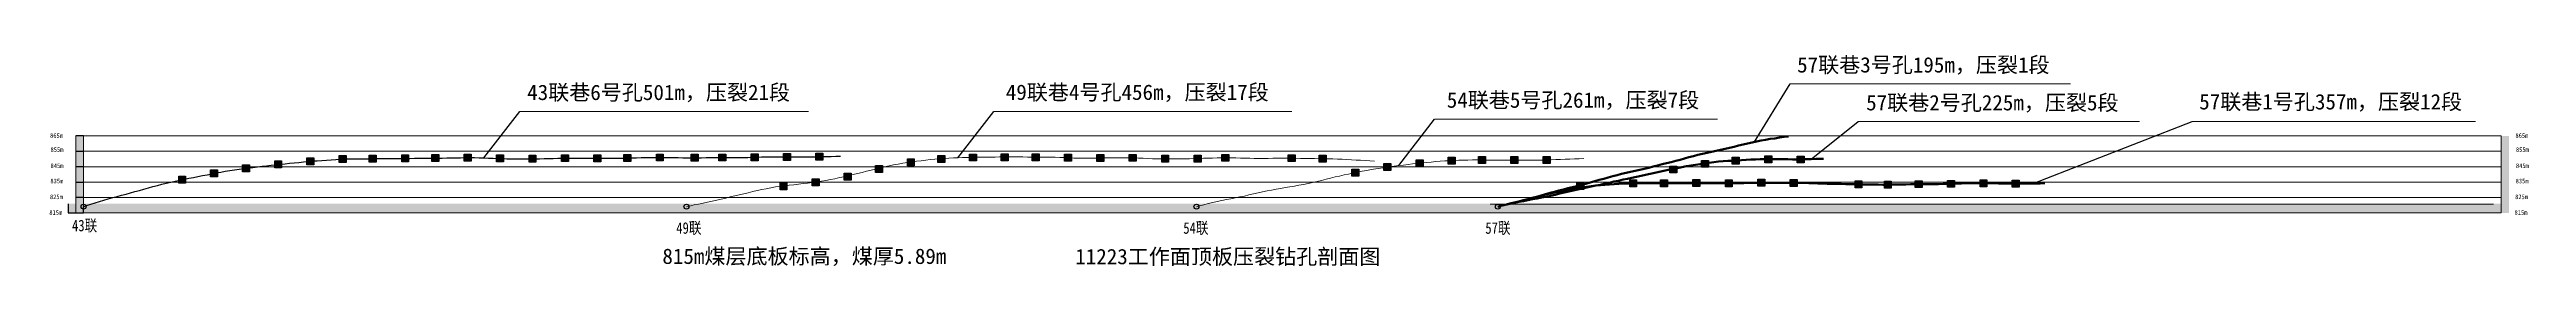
# Model space of a CAD drawing. Header units: millimetres. Extents: x 1102 to 4305, y 719 to 2307.
# Drawn here: x 2700 to 4305, y 1162 to 1300 of the extents above; entities that cross this region are included whole.
import ezdxf

# ---------------------------------------------------------------- set-up
doc = ezdxf.new("R2010")
doc.units = ezdxf.units.MM
doc.layers.add('巷道', color=7, linetype='Continuous', lineweight=0)
doc.layers.add('指北针', color=7, linetype='Continuous', lineweight=0)
doc.styles.add('hyh', font='simhei.ttf', dxfattribs={"width": 0.85})
doc.styles.get("Standard").update_dxf_attribs({"font": ''})
doc.styles.add('宋体', font='SimSun.ttf')
doc.styles.get('Standard').set_extended_font_data('SimSun')
doc.linetypes.add('10421', pattern='A,2,[150,ltypeshp.shx,S=1,R=0,X=0,Y=1],1e-11', length=2)
doc.linetypes.add('1161', pattern='A,0,0,[149,ltypeshp.shx,S=0.15,R=0,X=0,Y=0],-1.6', length=1.6)

msp = doc.modelspace()

# ---------------------------------------------------------------- texts
at = {"layer": '巷道', "style": '宋体', "width": 0.8}
for s, p in [('43联', (2714.5, 1184.9)), ('49联', (3106, 1183.3, -1677)), ('54联', (3434.5, 1183.3, -1677)), ('57联', (3630.2, 1183.3, -1677))]:
    msp.add_text(s, height=7.5, rotation=0.2036, dxfattribs=at).set_placement(p)
at = {"layer": '巷道', "color": 1, "lineweight": 50, "char_height": 10, "attachment_point": 1}
for s, width, heights, insert in [('57联巷3号孔195m，压裂1段', 185.677, [-10.3], (3832.2, 1298.1, -3353.9)), ('43联巷6号孔501m，压裂21段', 178.322, [-10.5], (3009.4, 1280.2, -1677)), ('49联巷4号孔456m，压裂17段', 182.871, [-10.5], (3319.5, 1280.3, -1677)), ('54联巷5号孔261m，压裂7段', 175.548, [-10.5], (3605.2, 1275.2, -838.5)), ('57联巷2号孔225m，压裂5段', 171.343, [-10.3], (3876.9, 1273.5, -1677)), ('57联巷1号孔357m，压裂12段', 184.281, [-10.3], (4092.7, 1274.1))]:
    msp.add_mtext_dynamic_manual_height_columns(s, width=width, gutter_width=1, heights=heights, dxfattribs=dict(at, insert=insert))
at = {"layer": '巷道', "lineweight": 30, "char_height": 3, "attachment_point": 1, "style": 'hyh'}
for s, insert in [('865m', (2700.3, 1248.6, -1677)), ('855m', (2700.6, 1239.5, -1677)), ('865m', (4297.6, 1248.6, -1677)), ('855m', (4297.9, 1239.5, -1677)), ('845m', (2700.6, 1229, -1677)), ('845m', (4297.9, 1229, -1677)), ('825m', (2700.2, 1208.8, -1677)), ('835m', (2700.5, 1219.1, -1677)), ('825m', (4297.4, 1208.8, -1677)), ('835m', (4297.7, 1219.1, -1677)), ('815m', (2699.8, 1198.6, -1677)), ('815m', (4297, 1198.6, -1677))]:
    msp.add_mtext_dynamic_manual_height_columns(s, width=27.407, gutter_width=1, heights=[-3], dxfattribs=dict(at, insert=insert))
at = {"layer": '巷道', "char_height": 10, "width": 586.018, "attachment_point": 1}
for s, insert in [('{\\fSimSun|b0|i0|c134|p2;815m煤层底板标高，煤厚5.89m}', (3097, 1173.7, -1677)), ('{\\fSimSun|b0|i0|c134|p2;11223工作面顶板压裂钻孔剖面图}', (3364.5, 1173.5, -1677))]:
    msp.add_mtext(s, dxfattribs=dict(at, insert=insert))

# ---------------------------------------------------------------- hatches: boundary and pattern name
at = {"layer": '指北针', "lineweight": 30, "true_color": 0xc7c8ca}
h = msp.add_hatch(color=9, dxfattribs=at)
h.dxf.hatch_style = 1
h.paths.add_polyline_path([(2722, 1246.9), (2717, 1246.9), (2717, 1236.9), (2722, 1236.9)])
h.paths.add_polyline_path([(2722, 1226.9), (2717, 1226.9), (2717, 1216.9), (2722, 1216.9)])
h.paths.add_polyline_path([(2722, 1204.4), (2722, 1206.9), (2717, 1206.9), (2717, 1196.9), (2722, 1196.9), (2722, 1201.2, -0.414214), (2720.4, 1202.8, -0.414214)])
h.paths.add_polyline_path([(2722, 1204.4, 0.414214), (2720.4, 1202.8, 0.414214), (2722, 1201.2)], flags=17)
at = {"layer": '指北针', "lineweight": 30}
h = msp.add_hatch(color=4, dxfattribs=at)
h.dxf.hatch_style = 1
h.paths.add_polyline_path([(2717, 1206.9), (2717, 1216.9), (2722, 1216.9), (2722, 1206.9)])
h.paths.add_polyline_path([(2717, 1226.9), (2717, 1236.9), (2722, 1236.9), (2722, 1226.9)])
at = {"layer": '指北针', "lineweight": -3}
h = msp.add_hatch(color=5, dxfattribs=at)
h.dxf.hatch_style = 1
h.paths.add_polyline_path([(3196.5, 1235.7), (3196.5, 1231.2), (3201, 1231.2), (3201, 1235.7)])
at = {"layer": '指北针', "lineweight": 20, "true_color": 0xc7c8ca}
h = msp.add_hatch(color=9, dxfattribs=at)
h.dxf.hatch_style = 1
h.paths.add_polyline_path([(4293.3, 1246.9), (4288.3, 1246.9), (4288.3, 1236.9), (4293.3, 1236.9)])
h.paths.add_polyline_path([(4293.3, 1226.9), (4288.3, 1226.9), (4288.3, 1216.9), (4293.3, 1216.9)])
h.paths.add_polyline_path([(4293.3, 1204.4), (4293.3, 1206.9), (4288.3, 1206.9), (4288.3, 1196.9), (4293.3, 1196.9), (4293.3, 1201.2, -0.414214), (4291.6, 1202.8, -0.414214)])
h.paths.add_polyline_path([(4293.3, 1204.4, 0.414214), (4291.6, 1202.8, 0.414214), (4293.3, 1201.2)], flags=17)
at = {"layer": '指北针', "lineweight": 20}
h = msp.add_hatch(color=4, dxfattribs=at)
h.dxf.hatch_style = 1
h.paths.add_polyline_path([(4293.3, 1216.9), (4288.3, 1216.9), (4288.3, 1206.9), (4293.3, 1206.9)])
h.paths.add_polyline_path([(4293.3, 1236.9), (4288.3, 1236.9), (4288.3, 1226.9), (4293.3, 1226.9)])
at = {"layer": '指北针', "lineweight": -3}
h = msp.add_hatch(color=5, dxfattribs=at)
h.dxf.hatch_style = 1
h.paths.add_polyline_path([(2783.6, 1220.7), (2783.6, 1216.2), (2788.1, 1216.2), (2788.1, 1220.7)])
h = msp.add_hatch(color=5, dxfattribs=at)
h.dxf.hatch_style = 1
h.paths.add_polyline_path([(2804.2, 1224.8), (2804.2, 1220.3), (2808.7, 1220.3), (2808.7, 1224.8)])
h = msp.add_hatch(color=5, dxfattribs=at)
h.dxf.hatch_style = 1
h.paths.add_polyline_path([(2824.9, 1228.1), (2824.9, 1223.6), (2829.4, 1223.6), (2829.4, 1228.1)])
h = msp.add_hatch(color=5, dxfattribs=at)
h.dxf.hatch_style = 1
h.paths.add_polyline_path([(2845.8, 1230.6), (2845.8, 1226.1), (2850.3, 1226.1), (2850.3, 1230.6)])
h = msp.add_hatch(color=5, dxfattribs=at)
h.dxf.hatch_style = 1
h.paths.add_polyline_path([(2866.7, 1232.7), (2866.7, 1228.2), (2871.2, 1228.2), (2871.2, 1232.7)])
h = msp.add_hatch(color=5, dxfattribs=at)
h.dxf.hatch_style = 1
h.paths.add_polyline_path([(2887.6, 1234.1), (2887.6, 1229.6), (2892.1, 1229.6), (2892.1, 1234.1)])
h = msp.add_hatch(color=5, dxfattribs=at)
h.dxf.hatch_style = 1
h.paths.add_polyline_path([(2907.1, 1234.4), (2907.1, 1229.9), (2911.6, 1229.9), (2911.6, 1234.4)])
h = msp.add_hatch(color=5, dxfattribs=at)
h.dxf.hatch_style = 1
h.paths.add_polyline_path([(2928.1, 1234.5), (2928.1, 1230), (2932.6, 1230), (2932.6, 1234.5)])
h = msp.add_hatch(color=5, dxfattribs=at)
h.dxf.hatch_style = 1
h.paths.add_polyline_path([(2947.6, 1234.8), (2947.6, 1230.3), (2952.1, 1230.3), (2952.1, 1234.8)])
h = msp.add_hatch(color=5, dxfattribs=at)
h.dxf.hatch_style = 1
h.paths.add_polyline_path([(2968.6, 1235), (2968.6, 1230.5), (2973.1, 1230.5), (2973.1, 1235)])
h = msp.add_hatch(color=5, dxfattribs=at)
h.dxf.hatch_style = 1
h.paths.add_polyline_path([(2989.6, 1234.5), (2989.6, 1230), (2994.1, 1230), (2994.1, 1234.5)])
h = msp.add_hatch(color=5, dxfattribs=at)
h.dxf.hatch_style = 1
h.paths.add_polyline_path([(3010.6, 1234.3), (3010.6, 1229.8), (3015.1, 1229.8), (3015.1, 1234.3)])
h = msp.add_hatch(color=5, dxfattribs=at)
h.dxf.hatch_style = 1
h.paths.add_polyline_path([(3031.6, 1234.7), (3031.6, 1230.2), (3036.1, 1230.2), (3036.1, 1234.7)])
h = msp.add_hatch(color=5, dxfattribs=at)
h.dxf.hatch_style = 1
h.paths.add_polyline_path([(3052.6, 1234.6), (3052.6, 1230.1), (3057.1, 1230.1), (3057.1, 1234.6)])
h = msp.add_hatch(color=5, dxfattribs=at)
h.dxf.hatch_style = 1
h.paths.add_polyline_path([(3072.1, 1234.8), (3072.1, 1230.3), (3076.6, 1230.3), (3076.6, 1234.8)])
h = msp.add_hatch(color=5, dxfattribs=at)
h.dxf.hatch_style = 1
h.paths.add_polyline_path([(3093.1, 1235.1), (3093.1, 1230.6), (3097.6, 1230.6), (3097.6, 1235.1)])
h = msp.add_hatch(color=5, dxfattribs=at)
h.dxf.hatch_style = 1
h.paths.add_polyline_path([(3115.6, 1235), (3115.6, 1230.5), (3120.1, 1230.5), (3120.1, 1235)])
h = msp.add_hatch(color=5, dxfattribs=at)
h.dxf.hatch_style = 1
h.paths.add_polyline_path([(3133.5, 1235.1), (3133.5, 1230.6), (3138, 1230.6), (3138, 1235.1)])
h = msp.add_hatch(color=5, dxfattribs=at)
h.dxf.hatch_style = 1
h.paths.add_polyline_path([(3154.5, 1235.3), (3154.5, 1230.8), (3159, 1230.8), (3159, 1235.3)])
h = msp.add_hatch(color=5, dxfattribs=at)
h.dxf.hatch_style = 1
h.paths.add_polyline_path([(3175.5, 1235.5), (3175.5, 1231), (3180, 1231), (3180, 1235.5)])
h = msp.add_hatch(color=5, dxfattribs=at)
h.dxf.hatch_style = 1
h.paths.add_polyline_path([(3214.7, 1222.7), (3214.7, 1218.2), (3219.2, 1218.2), (3219.2, 1222.7)])
h = msp.add_hatch(color=5, dxfattribs=at)
h.dxf.hatch_style = 1
h.paths.add_polyline_path([(3235.1, 1227.6), (3235.1, 1223.1), (3239.6, 1223.1), (3239.6, 1227.6)])
h = msp.add_hatch(color=5, dxfattribs=at)
h.dxf.hatch_style = 1
h.paths.add_polyline_path([(3255.7, 1231.9), (3255.7, 1227.4), (3260.2, 1227.4), (3260.2, 1231.9)])
h = msp.add_hatch(color=5, dxfattribs=at)
h.dxf.hatch_style = 1
h.paths.add_polyline_path([(3275.5, 1234.1), (3275.5, 1229.6), (3280, 1229.6), (3280, 1234.1)])
h = msp.add_hatch(color=5, dxfattribs=at)
h.dxf.hatch_style = 1
h.paths.add_polyline_path([(3296, 1235.1), (3296, 1230.6), (3300.5, 1230.6), (3300.5, 1235.1)])
h = msp.add_hatch(color=5, dxfattribs=at)
h.dxf.hatch_style = 1
h.paths.add_polyline_path([(3316.5, 1235.3), (3316.5, 1230.8), (3321, 1230.8), (3321, 1235.3)])
h = msp.add_hatch(color=5, dxfattribs=at)
h.dxf.hatch_style = 1
h.paths.add_polyline_path([(3336.5, 1235.3), (3336.5, 1230.8), (3341, 1230.8), (3341, 1235.3)])
h = msp.add_hatch(color=5, dxfattribs=at)
h.dxf.hatch_style = 1
h.paths.add_polyline_path([(3357.5, 1235), (3357.5, 1230.5), (3362, 1230.5), (3362, 1235)])
h = msp.add_hatch(color=5, dxfattribs=at)
h.dxf.hatch_style = 1
h.paths.add_polyline_path([(3378.5, 1234.8), (3378.5, 1230.3), (3383, 1230.3), (3383, 1234.8)])
h = msp.add_hatch(color=5, dxfattribs=at)
h.dxf.hatch_style = 1
h.paths.add_polyline_path([(3399.5, 1234.9), (3399.5, 1230.4), (3404, 1230.4), (3404, 1234.9)])
h = msp.add_hatch(color=5, dxfattribs=at)
h.dxf.hatch_style = 1
h.paths.add_polyline_path([(3420.5, 1234.3), (3420.5, 1229.8), (3425, 1229.8), (3425, 1234.3)])
h = msp.add_hatch(color=5, dxfattribs=at)
h.dxf.hatch_style = 1
h.paths.add_polyline_path([(3441.5, 1234.4), (3441.5, 1229.9), (3446, 1229.9), (3446, 1234.4)])
h = msp.add_hatch(color=5, dxfattribs=at)
h.dxf.hatch_style = 1
h.paths.add_polyline_path([(3459.5, 1234.9), (3459.5, 1230.4), (3464, 1230.4), (3464, 1234.9)])
h = msp.add_hatch(color=5, dxfattribs=at)
h.dxf.hatch_style = 1
h.paths.add_polyline_path([(3502.5, 1234.7), (3502.5, 1230.2), (3507, 1230.2), (3507, 1234.7)])
h = msp.add_hatch(color=5, dxfattribs=at)
h.dxf.hatch_style = 1
h.paths.add_polyline_path([(3522.5, 1234.4), (3522.5, 1229.9), (3527, 1229.9), (3527, 1234.4)])
h = msp.add_hatch(color=5, dxfattribs=at)
h.dxf.hatch_style = 1
h.paths.add_polyline_path([(3543.7, 1225.3), (3543.7, 1220.8), (3548.2, 1220.8), (3548.2, 1225.3)])
h = msp.add_hatch(color=5, dxfattribs=at)
h.dxf.hatch_style = 1
h.paths.add_polyline_path([(3564.4, 1228.9), (3564.4, 1224.4), (3568.9, 1224.4), (3568.9, 1228.9)])
h = msp.add_hatch(color=5, dxfattribs=at)
h.dxf.hatch_style = 1
h.paths.add_polyline_path([(3585.3, 1231.4), (3585.3, 1226.9), (3589.8, 1226.9), (3589.8, 1231.4)])
h = msp.add_hatch(color=5, dxfattribs=at)
h.dxf.hatch_style = 1
h.paths.add_polyline_path([(3606.2, 1233.1), (3606.2, 1228.6), (3610.7, 1228.6), (3610.7, 1233.1)])
h = msp.add_hatch(color=5, dxfattribs=at)
h.dxf.hatch_style = 1
h.paths.add_polyline_path([(3625.7, 1233.5), (3625.7, 1229), (3630.2, 1229), (3630.2, 1233.5)])
h = msp.add_hatch(color=5, dxfattribs=at)
h.dxf.hatch_style = 1
h.paths.add_polyline_path([(3646.7, 1233.5), (3646.7, 1229), (3651.2, 1229), (3651.2, 1233.5)])
h = msp.add_hatch(color=5, dxfattribs=at)
h.dxf.hatch_style = 1
h.paths.add_polyline_path([(3667.7, 1233.5), (3667.7, 1229), (3672.2, 1229), (3672.2, 1233.5)])
h = msp.add_hatch(color=5, dxfattribs=at)
h.dxf.hatch_style = 1
h.paths.add_polyline_path([(3749.7, 1227.3), (3749.7, 1222.8), (3754.2, 1222.8), (3754.2, 1227.3)])
h = msp.add_hatch(color=5, dxfattribs=at)
h.dxf.hatch_style = 1
h.paths.add_polyline_path([(3770.3, 1231), (3770.3, 1226.5), (3774.8, 1226.5), (3774.8, 1231)])
h = msp.add_hatch(color=5, dxfattribs=at)
h.dxf.hatch_style = 1
h.paths.add_polyline_path([(3790.2, 1233.1), (3790.2, 1228.6), (3794.7, 1228.6), (3794.7, 1233.1)])
h = msp.add_hatch(color=5, dxfattribs=at)
h.dxf.hatch_style = 1
h.paths.add_polyline_path([(3811.2, 1234), (3811.2, 1229.5), (3815.7, 1229.5), (3815.7, 1234)])
h = msp.add_hatch(color=5, dxfattribs=at)
h.dxf.hatch_style = 1
h.paths.add_polyline_path([(3832.2, 1233.8), (3832.2, 1229.3), (3836.7, 1229.3), (3836.7, 1233.8)])
h = msp.add_hatch(color=5, dxfattribs=at)
h.dxf.hatch_style = 1
h.paths.add_polyline_path([(3173.2, 1216.4), (3173.2, 1211.9), (3177.7, 1211.9), (3177.7, 1216.4)])
h = msp.add_hatch(color=5, dxfattribs=at)
h.dxf.hatch_style = 1
h.paths.add_polyline_path([(3194, 1218.9), (3194, 1214.4), (3198.5, 1214.4), (3198.5, 1218.9)])
h = msp.add_hatch(color=5, dxfattribs=at)
h.dxf.hatch_style = 1
h.paths.add_polyline_path([(3689.5, 1216.6), (3689.5, 1212.1), (3694, 1212.1), (3694, 1216.6)])
h = msp.add_hatch(color=5, dxfattribs=at)
h.dxf.hatch_style = 1
h.paths.add_polyline_path([(3723.7, 1218.3), (3723.7, 1213.8), (3728.2, 1213.8), (3728.2, 1218.3)])
h = msp.add_hatch(color=5, dxfattribs=at)
h.dxf.hatch_style = 1
h.paths.add_polyline_path([(3743.7, 1218.3), (3743.7, 1213.8), (3748.2, 1213.8), (3748.2, 1218.3)])
h = msp.add_hatch(color=5, dxfattribs=at)
h.dxf.hatch_style = 1
h.paths.add_polyline_path([(3764.7, 1218.5), (3764.7, 1214), (3769.2, 1214), (3769.2, 1218.5)])
h = msp.add_hatch(color=5, dxfattribs=at)
h.dxf.hatch_style = 1
h.paths.add_polyline_path([(3785.7, 1218.4), (3785.7, 1213.9), (3790.2, 1213.9), (3790.2, 1218.4)])
h = msp.add_hatch(color=5, dxfattribs=at)
h.dxf.hatch_style = 1
h.paths.add_polyline_path([(3806.7, 1218.7), (3806.7, 1214.2), (3811.2, 1214.2), (3811.2, 1218.7)])
h = msp.add_hatch(color=5, dxfattribs=at)
h.dxf.hatch_style = 1
h.paths.add_polyline_path([(3827.7, 1218.6), (3827.7, 1214.1), (3832.2, 1214.1), (3832.2, 1218.6)])
h = msp.add_hatch(color=5, dxfattribs=at)
h.dxf.hatch_style = 1
h.paths.add_polyline_path([(3869.7, 1217.7), (3869.7, 1213.2), (3874.2, 1213.2), (3874.2, 1217.7)])
h = msp.add_hatch(color=5, dxfattribs=at)
h.dxf.hatch_style = 1
h.paths.add_polyline_path([(3888.7, 1217.5), (3888.7, 1213), (3893.2, 1213), (3893.2, 1217.5)])
h = msp.add_hatch(color=5, dxfattribs=at)
h.dxf.hatch_style = 1
h.paths.add_polyline_path([(3908.7, 1217.8), (3908.7, 1213.3), (3913.2, 1213.3), (3913.2, 1217.8)])
h = msp.add_hatch(color=5, dxfattribs=at)
h.dxf.hatch_style = 1
h.paths.add_polyline_path([(3929.7, 1218), (3929.7, 1213.5), (3934.2, 1213.5), (3934.2, 1218)])
h = msp.add_hatch(color=5, dxfattribs=at)
h.dxf.hatch_style = 1
h.paths.add_polyline_path([(3950.7, 1218.4), (3950.7, 1213.9), (3955.2, 1213.9), (3955.2, 1218.4)])
h = msp.add_hatch(color=5, dxfattribs=at)
h.dxf.hatch_style = 1
h.paths.add_polyline_path([(3971.6, 1218.1), (3971.6, 1213.6), (3976.1, 1213.6), (3976.1, 1218.1)])
at = {"layer": '指北针', "lineweight": 30}
h = msp.add_hatch(color=7, dxfattribs=at)
h.dxf.hatch_style = 1
h.paths.add_polyline_path([(4293.3, 1202.8), (2712, 1202.8), (2712, 1196.9), (4293.3, 1196.9)])

# ---------------------------------------------------------------- linework, layer by layer
for p, q in [((3804.5, 1243, -1677), (3827.7, 1280.7, -1677)), ((2981.3, 1232.6, -1677), (3004.6, 1262.7, -1677)), ((3288.5, 1232.7, -1677), (3311.7, 1262.8, -1677)), ((3574.1, 1227.6, -838.5), (3597.3, 1257.7, -838.5)), ((3841.2, 1231.8, -1677), (3871.7, 1256.3, -1677)), ((3985.1, 1216, -1677), (4088.2, 1256.3, -1677))]:
    msp.add_line(p, q)
at = {"color": 1, "elevation": -1677}
for points in [[(2722, 1200.9), (2723.9, 1201.6), (2726.7, 1202.6), (2729.5, 1203.5), (2732.3, 1204.3), (2735.2, 1205.2), (2738, 1206), (2740.9, 1206.8), (2743.8, 1207.6), (2746.6, 1208.3), (2749.5, 1209.1), (2752.4, 1209.9), (2755.3, 1210.7), (2758.2, 1211.5), (2761.1, 1212.3), (2764, 1213.1), (2766.9, 1214), (2769.8, 1214.7), (2772.7, 1215.5), (2775.6, 1216.1), (2778.5, 1216.8), (2781.4, 1217.5), (2784.4, 1218.2), (2787.3, 1218.8), (2790.2, 1219.4), (2793.2, 1219.9), (2796.1, 1220.5), (2799.1, 1221.1), (2802, 1221.7), (2805, 1222.2), (2807.9, 1222.8), (2810.9, 1223.4), (2813.8, 1223.9), (2816.8, 1224.4), (2819.7, 1224.9), (2822.7, 1225.3), (2825.7, 1225.7), (2828.6, 1226.1), (2831.6, 1226.4), (2834.6, 1226.8), (2837.6, 1227.2), (2840.6, 1227.5), (2843.5, 1227.8), (2846.5, 1228.2), (2849.5, 1228.6), (2852.5, 1228.8), (2855.5, 1229.1), (2858.5, 1229.4), (2861.4, 1229.7), (2864.4, 1230.1), (2867.4, 1230.3), (2870.4, 1230.6), (2873.4, 1230.8), (2876.4, 1231), (2879.4, 1231.2), (2882.4, 1231.4), (2885.4, 1231.6), (2888.4, 1231.8), (2891.4, 1231.9), (2894.4, 1232), (2897.4, 1232.1), (2900.4, 1232.1), (2903.4, 1232.1), (2906.3, 1232.1), (2909.3, 1232.2), (2912.3, 1232.2), (2915.3, 1232.2), (2918.3, 1232.2), (2921.3, 1232.2), (2924.3, 1232.2), (2927.3, 1232.2), (2930.3, 1232.3), (2933.3, 1232.3), (2936.3, 1232.4), (2939.3, 1232.4), (2942.3, 1232.5), (2945.3, 1232.5), (2948.3, 1232.5), (2951.3, 1232.5), (2954.3, 1232.5), (2957.3, 1232.6), (2960.3, 1232.7), (2963.3, 1232.7), (2966.3, 1232.7), (2969.3, 1232.8), (2972.3, 1232.8), (2975.3, 1232.8), (2978.3, 1232.7), (2981.3, 1232.6), (2984.3, 1232.5), (2987.3, 1232.4), (2990.3, 1232.3), (2993.3, 1232.2), (2996.3, 1232.1), (2999.3, 1232), (3002.3, 1232), (3005.3, 1232), (3008.3, 1232), (3011.3, 1232), (3014.3, 1232.1), (3017.3, 1232.1), (3020.3, 1232.2), (3023.3, 1232.3), (3026.3, 1232.3), (3029.3, 1232.4), (3032.3, 1232.4), (3035.3, 1232.5), (3038.3, 1232.5), (3041.3, 1232.5), (3044.3, 1232.5), (3047.3, 1232.5), (3050.3, 1232.5), (3053.3, 1232.4), (3056.3, 1232.4), (3059.3, 1232.4), (3062.3, 1232.4), (3065.3, 1232.4), (3068.3, 1232.4), (3071.3, 1232.5), (3074.3, 1232.5), (3077.3, 1232.6), (3080.3, 1232.7), (3083.3, 1232.8), (3086.3, 1232.8), (3089.3, 1232.9), (3092.3, 1232.9), (3095.3, 1232.9), (3098.3, 1232.9), (3101.3, 1232.9), (3104.3, 1232.8), (3107.3, 1232.8), (3110.3, 1232.7), (3113.3, 1232.7), (3116.3, 1232.7), (3119.3, 1232.7), (3122.3, 1232.7), (3125.3, 1232.8), (3128.3, 1232.8), (3131.3, 1232.8), (3134.3, 1232.9), (3137.3, 1232.9), (3140.3, 1232.9), (3143.3, 1232.9), (3146.3, 1232.9), (3149.3, 1232.9), (3152.3, 1232.9), (3155.3, 1233), (3158.3, 1233.1), (3161.3, 1233.2), (3164.3, 1233.2), (3167.3, 1233.3), (3170.3, 1233.3), (3173.3, 1233.3), (3176.3, 1233.3), (3179.3, 1233.3), (3182.3, 1233.2), (3185.3, 1233.2), (3188.3, 1233.2), (3191.3, 1233.3), (3194.3, 1233.3), (3197.3, 1233.4), (3200.3, 1233.5), (3203.3, 1233.6), (3206.3, 1233.6), (3209.3, 1233.7), (3212.3, 1233.7)], [(2805, 1222.2), (2807.9, 1222.8)], [(2825.7, 1225.7), (2828.6, 1226.1)], [(2846.5, 1228.2), (2849.5, 1228.6)], [(2867.4, 1230.3), (2870.4, 1230.6)], [(2888.4, 1231.8), (2891.4, 1231.9)], [(2906.3, 1232.1), (2909.3, 1232.2), (2912.3, 1232.2)], [(2927.3, 1232.2), (2930.3, 1232.3), (2933.3, 1232.3)], [(2948.3, 1232.5), (2951.3, 1232.5)], [(2969.3, 1232.8), (2972.3, 1232.8)], [(2990.3, 1232.3), (2993.3, 1232.2)], [(3011.3, 1232), (3014.3, 1232.1)], [(3032.3, 1232.4), (3035.3, 1232.5)], [(3053.3, 1232.4), (3056.3, 1232.4)], [(3071.3, 1232.5), (3074.3, 1232.5), (3077.3, 1232.6)], [(3092.3, 1232.9), (3095.3, 1232.9), (3098.3, 1232.9)], [(3116.3, 1232.7), (3119.3, 1232.7)], [(3134.3, 1232.9), (3137.3, 1232.9)], [(3155.3, 1233), (3158.3, 1233.1)], [(3176.3, 1233.3), (3179.3, 1233.3)], [(3197.3, 1233.4), (3200.3, 1233.5)], [(2784.4, 1218.2), (2787.3, 1218.8)]]:
    msp.add_lwpolyline(points, dxfattribs=at)
at = {"layer": '巷道'}
for p, q in [((4009.3, 1280.7, -1677), (3827.7, 1280.7, -1677)), ((3191.7, 1262.7, -1677), (3004.6, 1262.7, -1677)), ((3504.9, 1262.8, -1677), (3311.7, 1262.8, -1677)), ((3780.6, 1257.7, -838.5), (3597.3, 1257.7, -838.5)), ((4053.9, 1256.3, -1677), (3871.7, 1256.3, -1677)), ((4271.8, 1256.3, -1677), (4088.2, 1256.3, -1677))]:
    msp.add_line(p, q, dxfattribs=at)
at = {"layer": '巷道', "lineweight": 30}
for p, q in [((2722, 1246.9, -1677), (2717, 1246.9, -1677)), ((2717, 1236.9, -1677), (2722, 1236.9, -1677)), ((2722, 1226.9, -1677), (2717, 1226.9, -1677)), ((2717, 1216.9, -1677), (2722, 1216.9, -1677)), ((2722, 1206.9, -1677), (2717, 1206.9, -1677)), ((2712, 1202.8, -1677), (2712, 1196.9, -1677)), ((2712, 1196.9, -1677), (2722, 1196.9, -1677)), ((2722, 1196.9, -1677), (2722, 1200.9, -1677))]:
    msp.add_line(p, q, dxfattribs=at)
at = {"layer": '巷道', "lineweight": 20}
for p, q in [((2717, 1246.9, -1677), (2717, 1196.9, -1677)), ((2722, 1246.9, -1677), (2722, 1196.9, -1677))]:
    msp.add_line(p, q, dxfattribs=at)
at = {"layer": '巷道', "linetype": '10421', "lineweight": 20}
for p, q in [((2722, 1246.9, -1677), (4288.3, 1246.9, -1677)), ((2722, 1236.9, -1677), (4288.3, 1236.9, -1677)), ((4288.3, 1246.9, -1677), (4288.3, 1196.9, -1677)), ((2722, 1226.9, -1677), (4288.3, 1226.9, -1677)), ((2722, 1216.9, -1677), (4288.3, 1216.9, -1677)), ((2722, 1206.9), (4288.3, 1206.9, -1677)), ((2712, 1196.9, -1677), (4288.3, 1196.9, -1677))]:
    msp.add_line(p, q, dxfattribs=at)
at = {"layer": '巷道', "color": 1, "lineweight": 50}
for p, q in [((3748.7, 1224.8, -1677), (3749.7, 1225, -1677)), ((3769.3, 1228.6, -1677), (3770.3, 1228.8, -1677)), ((3832.2, 1231.6, -1677), (3831.2, 1231.6, -1677)), ((3722.7, 1216, -1677), (3723.7, 1216, -1677)), ((3743.7, 1216, -1677), (3744.7, 1216, -1677)), ((3869.7, 1215.5, -1677), (3868.7, 1215.5, -1677)), ((3887.7, 1215.2, -1677), (3888.7, 1215.2, -1677)), ((3908.7, 1215.6, -1677), (3909.7, 1215.6, -1677))]:
    msp.add_line(p, q, dxfattribs=at)
at = {"layer": '巷道', "linetype": '1161', "lineweight": 20}
msp.add_line((3633.3, 1202.6, -1677), (4283.3, 1202.6, -1677), dxfattribs=at)
at = {"layer": '巷道', "color": 5, "lineweight": -3}
for points, elevation in [([(3196.5, 1235.7), (3201, 1235.7), (3201, 1231.2), (3196.5, 1231.2)], -1677), ([(2783.6, 1220.7), (2788.1, 1220.7), (2788.1, 1216.2), (2783.6, 1216.2)], -1677), ([(2804.2, 1224.8), (2808.7, 1224.8), (2808.7, 1220.3), (2804.2, 1220.3)], -1677), ([(2824.9, 1228.1), (2829.4, 1228.1), (2829.4, 1223.6), (2824.9, 1223.6)], -1677), ([(2845.8, 1230.6), (2850.3, 1230.6), (2850.3, 1226.1), (2845.8, 1226.1)], -1677), ([(2866.7, 1232.7), (2871.2, 1232.7), (2871.2, 1228.2), (2866.7, 1228.2)], -1677), ([(2887.6, 1234.1), (2892.1, 1234.1), (2892.1, 1229.6), (2887.6, 1229.6)], -1677), ([(2907.1, 1234.4), (2911.6, 1234.4), (2911.6, 1229.9), (2907.1, 1229.9)], -1677), ([(2928.1, 1234.5), (2932.6, 1234.5), (2932.6, 1230), (2928.1, 1230)], -1677), ([(2947.6, 1234.8), (2952.1, 1234.8), (2952.1, 1230.3), (2947.6, 1230.3)], -1677), ([(2968.6, 1235), (2973.1, 1235), (2973.1, 1230.5), (2968.6, 1230.5)], -1677), ([(2989.6, 1234.5), (2994.1, 1234.5), (2994.1, 1230), (2989.6, 1230)], -1677), ([(3010.6, 1234.3), (3015.1, 1234.3), (3015.1, 1229.8), (3010.6, 1229.8)], -1677), ([(3031.6, 1234.7), (3036.1, 1234.7), (3036.1, 1230.2), (3031.6, 1230.2)], -1677), ([(3052.6, 1234.6), (3057.1, 1234.6), (3057.1, 1230.1), (3052.6, 1230.1)], -1677), ([(3072.1, 1234.8), (3076.6, 1234.8), (3076.6, 1230.3), (3072.1, 1230.3)], -1677), ([(3093.1, 1235.1), (3097.6, 1235.1), (3097.6, 1230.6), (3093.1, 1230.6)], -1677), ([(3115.6, 1235), (3120.1, 1235), (3120.1, 1230.5), (3115.6, 1230.5)], -1677), ([(3133.5, 1235.1), (3138, 1235.1), (3138, 1230.6), (3133.5, 1230.6)], -1677), ([(3154.5, 1235.3), (3159, 1235.3), (3159, 1230.8), (3154.5, 1230.8)], -1677), ([(3175.5, 1235.5), (3180, 1235.5), (3180, 1231), (3175.5, 1231)], -1677), ([(3214.7, 1222.7), (3219.2, 1222.7), (3219.2, 1218.2), (3214.7, 1218.2)], -1677), ([(3235.1, 1227.6), (3239.6, 1227.6), (3239.6, 1223.1), (3235.1, 1223.1)], -1677), ([(3255.7, 1231.9), (3260.2, 1231.9), (3260.2, 1227.4), (3255.7, 1227.4)], -1677), ([(3275.5, 1234.1), (3280, 1234.1), (3280, 1229.6), (3275.5, 1229.6)], -1677), ([(3296, 1235.1), (3300.5, 1235.1), (3300.5, 1230.6), (3296, 1230.6)], -1677), ([(3316.5, 1235.3), (3321, 1235.3), (3321, 1230.8), (3316.5, 1230.8)], -1677), ([(3336.5, 1235.3), (3341, 1235.3), (3341, 1230.8), (3336.5, 1230.8)], -1677), ([(3357.5, 1235), (3362, 1235), (3362, 1230.5), (3357.5, 1230.5)], -1677), ([(3378.5, 1234.8), (3383, 1234.8), (3383, 1230.3), (3378.5, 1230.3)], -1677), ([(3399.5, 1234.9), (3404, 1234.9), (3404, 1230.4), (3399.5, 1230.4)], -1677), ([(3420.5, 1234.3), (3425, 1234.3), (3425, 1229.8), (3420.5, 1229.8)], -1677), ([(3441.5, 1234.4), (3446, 1234.4), (3446, 1229.9), (3441.5, 1229.9)], -1677), ([(3459.5, 1234.9), (3464, 1234.9), (3464, 1230.4), (3459.5, 1230.4)], -1677), ([(3502.5, 1234.7), (3507, 1234.7), (3507, 1230.2), (3502.5, 1230.2)], -1677), ([(3522.5, 1234.4), (3527, 1234.4), (3527, 1229.9), (3522.5, 1229.9)], -1677), ([(3543.7, 1225.3), (3548.2, 1225.3), (3548.2, 1220.8), (3543.7, 1220.8)], -838.5), ([(3564.4, 1228.9), (3568.9, 1228.9), (3568.9, 1224.4), (3564.4, 1224.4)], -838.5), ([(3585.3, 1231.4), (3589.8, 1231.4), (3589.8, 1226.9), (3585.3, 1226.9)], -838.5), ([(3606.2, 1233.1), (3610.7, 1233.1), (3610.7, 1228.6), (3606.2, 1228.6)], -838.5), ([(3625.7, 1233.5), (3630.2, 1233.5), (3630.2, 1229), (3625.7, 1229)], -838.5), ([(3646.7, 1233.5), (3651.2, 1233.5), (3651.2, 1229), (3646.7, 1229)], -838.5), ([(3667.7, 1233.5), (3672.2, 1233.5), (3672.2, 1229), (3667.7, 1229)], -838.5), ([(3749.7, 1227.3), (3754.2, 1227.3), (3754.2, 1222.8), (3749.7, 1222.8)], -1677), ([(3770.3, 1231), (3774.8, 1231), (3774.8, 1226.5), (3770.3, 1226.5)], -1677), ([(3790.2, 1233.1), (3794.7, 1233.1), (3794.7, 1228.6), (3790.2, 1228.6)], -1677), ([(3811.2, 1234), (3815.7, 1234), (3815.7, 1229.5), (3811.2, 1229.5)], -1677), ([(3832.2, 1233.8), (3836.7, 1233.8), (3836.7, 1229.3), (3832.2, 1229.3)], -1677), ([(3173.2, 1216.4), (3177.7, 1216.4), (3177.7, 1211.9), (3173.2, 1211.9)], -1677), ([(3194, 1218.9), (3198.5, 1218.9), (3198.5, 1214.4), (3194, 1214.4)], -1677), ([(3689.5, 1216.6), (3694, 1216.6), (3694, 1212.1), (3689.5, 1212.1)], -1677), ([(3723.7, 1218.3), (3728.2, 1218.3), (3728.2, 1213.8), (3723.7, 1213.8)], -1677), ([(3743.7, 1218.3), (3748.2, 1218.3), (3748.2, 1213.8), (3743.7, 1213.8)], -1677), ([(3764.7, 1218.5), (3769.2, 1218.5), (3769.2, 1214), (3764.7, 1214)], -1677), ([(3785.7, 1218.4), (3790.2, 1218.4), (3790.2, 1213.9), (3785.7, 1213.9)], -1677), ([(3806.7, 1218.7), (3811.2, 1218.7), (3811.2, 1214.2), (3806.7, 1214.2)], -1677), ([(3827.7, 1218.6), (3832.2, 1218.6), (3832.2, 1214.1), (3827.7, 1214.1)], -1677), ([(3869.7, 1217.7), (3874.2, 1217.7), (3874.2, 1213.2), (3869.7, 1213.2)], -1677), ([(3888.7, 1217.5), (3893.2, 1217.5), (3893.2, 1213), (3888.7, 1213)], -1677), ([(3908.7, 1217.8), (3913.2, 1217.8), (3913.2, 1213.3), (3908.7, 1213.3)], -1677), ([(3929.7, 1218), (3934.2, 1218), (3934.2, 1213.5), (3929.7, 1213.5)], -1677), ([(3950.7, 1218.4), (3955.2, 1218.4), (3955.2, 1213.9), (3950.7, 1213.9)], -1677), ([(3971.6, 1218.1), (3976.1, 1218.1), (3976.1, 1213.6), (3971.6, 1213.6)], -1677)]:
    msp.add_lwpolyline(points, close=True, dxfattribs=dict(at, elevation=elevation))
at = {"layer": '巷道', "color": 1, "lineweight": 50, "elevation": -1677}
for points in [[(3638.3, 1200.9), (3640.2, 1201.4), (3643.1, 1202.1), (3646, 1202.8), (3649, 1203.5), (3651.9, 1204.2), (3654.8, 1205), (3657.7, 1205.8), (3660.5, 1206.6), (3663.4, 1207.4), (3666.3, 1208.2), (3669.2, 1209), (3672.1, 1209.9), (3675, 1210.6), (3677.9, 1211.4), (3680.8, 1212.1), (3683.7, 1212.9), (3686.6, 1213.6), (3689.5, 1214.3), (3692.4, 1215), (3695.3, 1215.8), (3698.2, 1216.6), (3701.1, 1217.4), (3704, 1218.3), (3706.9, 1219.1), (3709.8, 1219.9), (3712.7, 1220.7), (3715.6, 1221.4), (3718.5, 1222.2), (3721.4, 1222.9), (3724.3, 1223.5), (3727.3, 1224.2), (3730.2, 1224.8), (3733.1, 1225.5), (3736, 1226.2), (3738.9, 1227), (3741.8, 1227.7), (3744.7, 1228.5), (3747.6, 1229.2), (3750.6, 1229.9), (3753.5, 1230.7), (3756.4, 1231.4), (3759.2, 1232.3), (3762.1, 1233.1), (3765, 1233.8), (3767.9, 1234.6), (3770.9, 1235.3), (3773.8, 1235.9), (3776.7, 1236.6), (3779.7, 1237.2), (3782.6, 1237.8), (3785.5, 1238.5), (3788.4, 1239.2), (3791.3, 1239.9), (3794.3, 1240.6), (3797.2, 1241.3), (3800.1, 1242), (3803, 1242.7), (3805.9, 1243.3), (3808.9, 1243.9), (3811.8, 1244.4), (3814.8, 1244.9), (3817.8, 1245.3), (3820.7, 1245.8), (3823.7, 1246.2), (3826.7, 1246.6)], [(3638.3, 1200.9), (3640.2, 1201.4), (3643.1, 1202.1), (3646, 1202.8), (3649, 1203.4), (3651.9, 1204), (3654.9, 1204.5), (3657.8, 1205.1), (3660.8, 1205.7), (3663.7, 1206.3), (3666.6, 1206.8), (3669.6, 1207.4), (3672.5, 1208), (3675.4, 1208.7), (3678.4, 1209.4), (3681.3, 1210.1), (3684.2, 1210.8), (3687.1, 1211.4), (3690, 1212.1), (3693, 1212.8), (3695.9, 1213.4), (3698.8, 1214), (3701.8, 1214.6), (3704.7, 1215.2), (3707.7, 1215.9), (3710.6, 1216.5), (3713.5, 1217.2), (3716.4, 1217.8), (3719.4, 1218.5), (3722.3, 1219.1), (3725.2, 1219.7), (3728.2, 1220.4), (3731.1, 1221), (3734, 1221.7), (3737, 1222.3), (3739.9, 1223), (3742.8, 1223.6), (3745.8, 1224.2), (3748.7, 1224.8), (3751.6, 1225.5), (3754.6, 1226), (3757.5, 1226.6), (3760.5, 1227.2), (3763.4, 1227.7), (3766.4, 1228.2), (3769.3, 1228.6), (3772.3, 1229.1), (3775.3, 1229.5), (3778.3, 1229.9), (3781.2, 1230.2), (3784.2, 1230.4), (3787.2, 1230.6), (3790.2, 1230.8), (3793.2, 1231), (3796.2, 1231.1), (3799.2, 1231.3), (3802.2, 1231.5), (3805.2, 1231.6), (3808.2, 1231.7), (3811.2, 1231.8), (3814.2, 1231.8), (3817.2, 1231.8), (3820.2, 1231.7), (3823.2, 1231.7), (3826.2, 1231.7), (3829.2, 1231.6), (3832.2, 1231.6), (3835.2, 1231.7), (3838.2, 1231.8), (3841.2, 1231.8), (3844.2, 1231.9), (3847.2, 1232), (3849.2, 1232)], [(3748.7, 1224.8), (3751.6, 1225.5)], [(3769.3, 1228.6), (3772.3, 1229.1)], [(3790.2, 1230.8), (3793.2, 1231)], [(3811.2, 1231.8), (3814.2, 1231.8)], [(3832.2, 1231.6), (3835.2, 1231.7)], [(3638.3, 1200.9), (3640.2, 1201.4), (3643.1, 1202.1), (3646, 1202.8), (3649, 1203.5), (3651.9, 1204.2), (3654.8, 1205), (3657.7, 1205.8), (3660.5, 1206.6), (3663.4, 1207.4), (3666.3, 1208.2), (3669.2, 1209), (3672.1, 1209.9), (3675, 1210.6), (3677.9, 1211.4), (3680.8, 1212.1), (3683.7, 1212.9), (3686.6, 1213.6), (3689.5, 1214.3), (3692.4, 1215), (3695.3, 1215.8), (3698.2, 1216.6), (3701.1, 1217.4)], [(3638.3, 1200.9), (3640.2, 1201.4), (3643.1, 1202.1), (3646, 1202.9), (3648.9, 1203.6), (3651.8, 1204.3), (3654.7, 1205.1), (3657.7, 1205.8), (3660.6, 1206.5), (3663.5, 1207.3), (3666.4, 1208), (3669.3, 1208.8), (3672.2, 1209.5), (3675.1, 1210.2), (3678, 1210.8), (3681, 1211.4), (3683.9, 1211.9), (3686.9, 1212.4), (3689.9, 1212.9), (3692.8, 1213.4), (3695.8, 1213.8), (3698.8, 1214.2), (3701.7, 1214.6), (3704.7, 1214.9), (3707.7, 1215.1), (3710.7, 1215.4), (3713.7, 1215.6), (3716.7, 1215.8), (3719.7, 1215.9), (3722.7, 1216), (3725.7, 1216.1), (3728.7, 1216.1), (3731.7, 1216.2), (3734.7, 1216.2), (3737.7, 1216.1), (3740.7, 1216.1), (3743.7, 1216), (3746.7, 1216), (3749.7, 1216.1), (3752.7, 1216.1), (3755.7, 1216.1), (3758.7, 1216.2), (3761.7, 1216.2), (3764.7, 1216.2), (3767.7, 1216.2), (3770.7, 1216.2), (3773.7, 1216.1), (3776.7, 1216.1), (3779.7, 1216.1), (3782.7, 1216.1), (3785.7, 1216.1), (3788.7, 1216.2), (3791.7, 1216.2), (3794.7, 1216.2), (3797.7, 1216.2), (3800.7, 1216.3), (3803.7, 1216.4), (3806.7, 1216.4), (3809.7, 1216.5), (3812.7, 1216.5), (3815.7, 1216.4), (3818.7, 1216.4), (3821.7, 1216.4), (3824.7, 1216.4), (3827.7, 1216.3), (3830.7, 1216.3), (3833.7, 1216.3), (3836.7, 1216.3), (3839.7, 1216.2), (3842.7, 1216.2), (3845.7, 1216), (3848.7, 1215.9), (3851.7, 1215.8), (3854.7, 1215.7), (3857.7, 1215.7), (3860.7, 1215.7), (3863.7, 1215.6), (3866.7, 1215.6), (3869.7, 1215.5), (3872.7, 1215.4), (3875.7, 1215.4), (3878.7, 1215.4), (3881.7, 1215.3), (3884.7, 1215.3), (3887.7, 1215.2), (3890.7, 1215.3), (3893.7, 1215.3), (3896.7, 1215.3), (3899.7, 1215.3), (3902.7, 1215.4), (3905.7, 1215.5), (3908.7, 1215.6), (3911.7, 1215.6), (3914.7, 1215.6), (3917.7, 1215.5), (3920.7, 1215.5), (3923.7, 1215.6), (3926.7, 1215.7), (3929.7, 1215.8), (3932.7, 1215.8), (3935.7, 1215.9), (3938.7, 1216), (3941.7, 1216.1), (3944.7, 1216.1), (3947.7, 1216.2), (3950.7, 1216.2), (3953.7, 1216.2), (3956.7, 1216.1), (3959.6, 1216.1), (3962.6, 1216), (3965.6, 1215.9), (3968.6, 1215.9), (3971.6, 1215.9), (3974.6, 1215.9), (3977.6, 1215.9), (3980.6, 1215.9), (3983.6, 1215.9), (3986.6, 1216), (3989.6, 1216), (3992.6, 1216.1)], [(3689.5, 1214.3), (3692.4, 1215)], [(3722.7, 1216), (3725.7, 1216.1)], [(3743.7, 1216), (3746.7, 1216)], [(3764.7, 1216.2), (3767.7, 1216.2)], [(3785.7, 1216.1), (3788.7, 1216.2)], [(3806.7, 1216.4), (3809.7, 1216.5)], [(3827.7, 1216.3), (3830.7, 1216.3)], [(3869.7, 1215.5), (3872.7, 1215.4)], [(3887.7, 1215.2), (3890.7, 1215.3), (3893.7, 1215.3)], [(3908.7, 1215.6), (3911.7, 1215.6)], [(3929.7, 1215.8), (3932.7, 1215.8)], [(3950.7, 1216.2), (3953.7, 1216.2)], [(3971.6, 1215.9), (3974.6, 1215.9)]]:
    msp.add_lwpolyline(points, dxfattribs=at)
at = {"layer": '巷道', "color": 1}
for points, elevation in [([(3112.6, 1200.9), (3114.6, 1201.3), (3117.5, 1202), (3120.5, 1202.6), (3123.4, 1203.2), (3126.3, 1203.8), (3129.3, 1204.5), (3132.2, 1205.1), (3135.1, 1205.8), (3138, 1206.5), (3140.9, 1207.2), (3143.9, 1207.9), (3146.8, 1208.6), (3149.7, 1209.3), (3152.6, 1210), (3155.5, 1210.7), (3158.4, 1211.4), (3161.4, 1212), (3164.3, 1212.6), (3167.3, 1213.2), (3170.2, 1213.7), (3173.2, 1214.1), (3176.2, 1214.5), (3179.1, 1214.9), (3182.1, 1215.2), (3185.1, 1215.5), (3188.1, 1215.9), (3191.1, 1216.2), (3194, 1216.6), (3197, 1217), (3200, 1217.5), (3202.9, 1218), (3205.9, 1218.5), (3208.8, 1219.1), (3211.8, 1219.8), (3214.7, 1220.4), (3217.6, 1221.1), (3220.5, 1221.8), (3223.5, 1222.5), (3226.4, 1223.2), (3229.3, 1223.9), (3232.2, 1224.6), (3235.1, 1225.3), (3238, 1226), (3240.9, 1226.7), (3243.9, 1227.4), (3246.8, 1228), (3249.7, 1228.6), (3252.7, 1229.1), (3255.7, 1229.6), (3258.6, 1230.1), (3261.6, 1230.5), (3264.6, 1230.8), (3267.6, 1231.2), (3270.5, 1231.5), (3273.5, 1231.7), (3276.5, 1231.9), (3279.5, 1232.2), (3282.5, 1232.4), (3285.5, 1232.6), (3288.5, 1232.7), (3291.5, 1232.8), (3294.5, 1232.8), (3297.5, 1232.9), (3300.5, 1233), (3303.5, 1233.1), (3306.5, 1233.1), (3309.5, 1233.1), (3312.5, 1233.1), (3315.5, 1233.2), (3318.5, 1233.2), (3321.5, 1233.2), (3324.5, 1233.2), (3327.5, 1233.2), (3330.5, 1233.2), (3333.5, 1233.1), (3336.5, 1233.1), (3339.5, 1233.1), (3342.5, 1233.1), (3345.5, 1233.1), (3348.5, 1233.1), (3351.5, 1233), (3354.5, 1232.9), (3357.5, 1232.8), (3360.5, 1232.6), (3363.5, 1232.5), (3366.5, 1232.4), (3369.5, 1232.5), (3372.5, 1232.5), (3375.5, 1232.5), (3378.5, 1232.5), (3381.5, 1232.6), (3384.5, 1232.6), (3387.5, 1232.6), (3390.5, 1232.6), (3393.5, 1232.7), (3396.5, 1232.7), (3399.5, 1232.6), (3402.5, 1232.6), (3405.5, 1232.5), (3408.5, 1232.4), (3411.5, 1232.2), (3414.5, 1232.1), (3417.5, 1232.1), (3420.5, 1232), (3423.5, 1232), (3426.5, 1232), (3429.5, 1232.1), (3432.5, 1232.1), (3435.5, 1232.1), (3438.5, 1232.1), (3441.5, 1232.2), (3444.5, 1232.3), (3447.5, 1232.4), (3450.5, 1232.4), (3453.5, 1232.5), (3456.5, 1232.6), (3459.5, 1232.6), (3462.5, 1232.6), (3465.5, 1232.6), (3468.5, 1232.6), (3471.5, 1232.5), (3474.5, 1232.4), (3477.5, 1232.4), (3480.5, 1232.3), (3483.5, 1232.3), (3486.5, 1232.3), (3489.5, 1232.3), (3492.5, 1232.4), (3495.5, 1232.4), (3498.5, 1232.4), (3501.5, 1232.4), (3504.5, 1232.4), (3507.5, 1232.4), (3510.5, 1232.3), (3513.5, 1232.3), (3516.5, 1232.2), (3519.5, 1232.2), (3522.5, 1232.1), (3525.5, 1232), (3528.5, 1232), (3531.4, 1231.9), (3534.4, 1231.8), (3537.4, 1231.7), (3540.4, 1231.5), (3543.4, 1231.4), (3546.4, 1231.2), (3549.4, 1231.1), (3552.4, 1230.9), (3555.4, 1230.7), (3558.4, 1230.5)], -1677), ([(3443, 1200.9), (3445, 1201.4), (3447.8, 1202.2), (3450.7, 1203), (3453.6, 1203.7), (3456.5, 1204.3), (3459.5, 1205), (3462.4, 1205.6), (3465.3, 1206.1), (3468.2, 1206.7), (3471.2, 1207.2), (3474.1, 1207.8), (3477, 1208.5), (3480, 1209.2), (3482.9, 1209.8), (3485.8, 1210.5), (3488.8, 1211.1), (3491.7, 1211.7), (3494.6, 1212.3), (3497.6, 1212.8), (3500.5, 1213.3), (3503.5, 1213.8), (3506.5, 1214.3), (3509.4, 1214.8), (3512.4, 1215.4), (3515.3, 1216), (3518.2, 1216.6), (3521.2, 1217.3), (3524.1, 1218), (3527, 1218.8), (3529.9, 1219.5), (3532.8, 1220.2), (3535.7, 1220.8), (3538.7, 1221.5), (3541.6, 1222.1), (3544.5, 1222.8), (3547.5, 1223.4), (3550.4, 1223.9), (3553.4, 1224.5), (3556.3, 1225), (3559.3, 1225.5), (3562.2, 1226), (3565.2, 1226.4), (3568.2, 1226.8), (3571.1, 1227.2), (3574.1, 1227.6), (3577.1, 1227.9), (3580.1, 1228.3), (3583, 1228.7), (3586, 1229), (3589, 1229.3), (3592, 1229.6), (3595, 1229.9), (3598, 1230.2), (3600.9, 1230.4), (3603.9, 1230.6), (3606.9, 1230.8), (3609.9, 1230.9), (3612.9, 1231.1), (3615.9, 1231.2), (3618.9, 1231.2), (3621.9, 1231.3), (3624.9, 1231.3), (3627.9, 1231.3), (3630.9, 1231.2), (3633.9, 1231.2), (3636.9, 1231.2), (3639.9, 1231.2), (3642.9, 1231.2), (3645.9, 1231.2), (3648.9, 1231.2), (3651.9, 1231.2), (3654.9, 1231.2), (3657.9, 1231.2), (3660.9, 1231.2), (3663.9, 1231.2), (3666.9, 1231.2), (3669.9, 1231.3), (3672.9, 1231.4), (3675.9, 1231.5), (3678.9, 1231.6), (3681.9, 1231.7), (3684.9, 1231.8), (3687.9, 1232), (3690.9, 1232.1), (3693.9, 1232.2)], -838.5), ([(3544.5, 1222.8), (3547.5, 1223.4)], -838.5), ([(3565.2, 1226.4), (3568.2, 1226.8)], -838.5), ([(3586, 1229), (3589, 1229.3)], -838.5), ([(3606.9, 1230.8), (3609.9, 1230.9)], -838.5), ([(3624.9, 1231.3), (3627.9, 1231.3), (3630.9, 1231.2)], -838.5), ([(3645.9, 1231.2), (3648.9, 1231.2), (3651.9, 1231.2)], -838.5), ([(3666.9, 1231.2), (3669.9, 1231.3), (3672.9, 1231.4)], -838.5)]:
    msp.add_lwpolyline(points, dxfattribs=dict(at, elevation=elevation))
at = {"layer": '巷道', "color": 1, "lineweight": 30}
for centre in [(2722, 1200.9, -1677), (3112.6, 1200.9, -1677), (3443, 1200.9, -1677), (3638.3, 1200.9, -1677)]:
    msp.add_circle(centre, 1.61, dxfattribs=at)

msp.set_redraw_order([(e.dxf.handle, doc.entitydb.next_handle()) for e in msp.query("TEXT MTEXT ATTDEF DIMENSION ARC_DIMENSION")])  # texts and dimensions are drawn at this point

doc.saveas('drawing.dxf')
